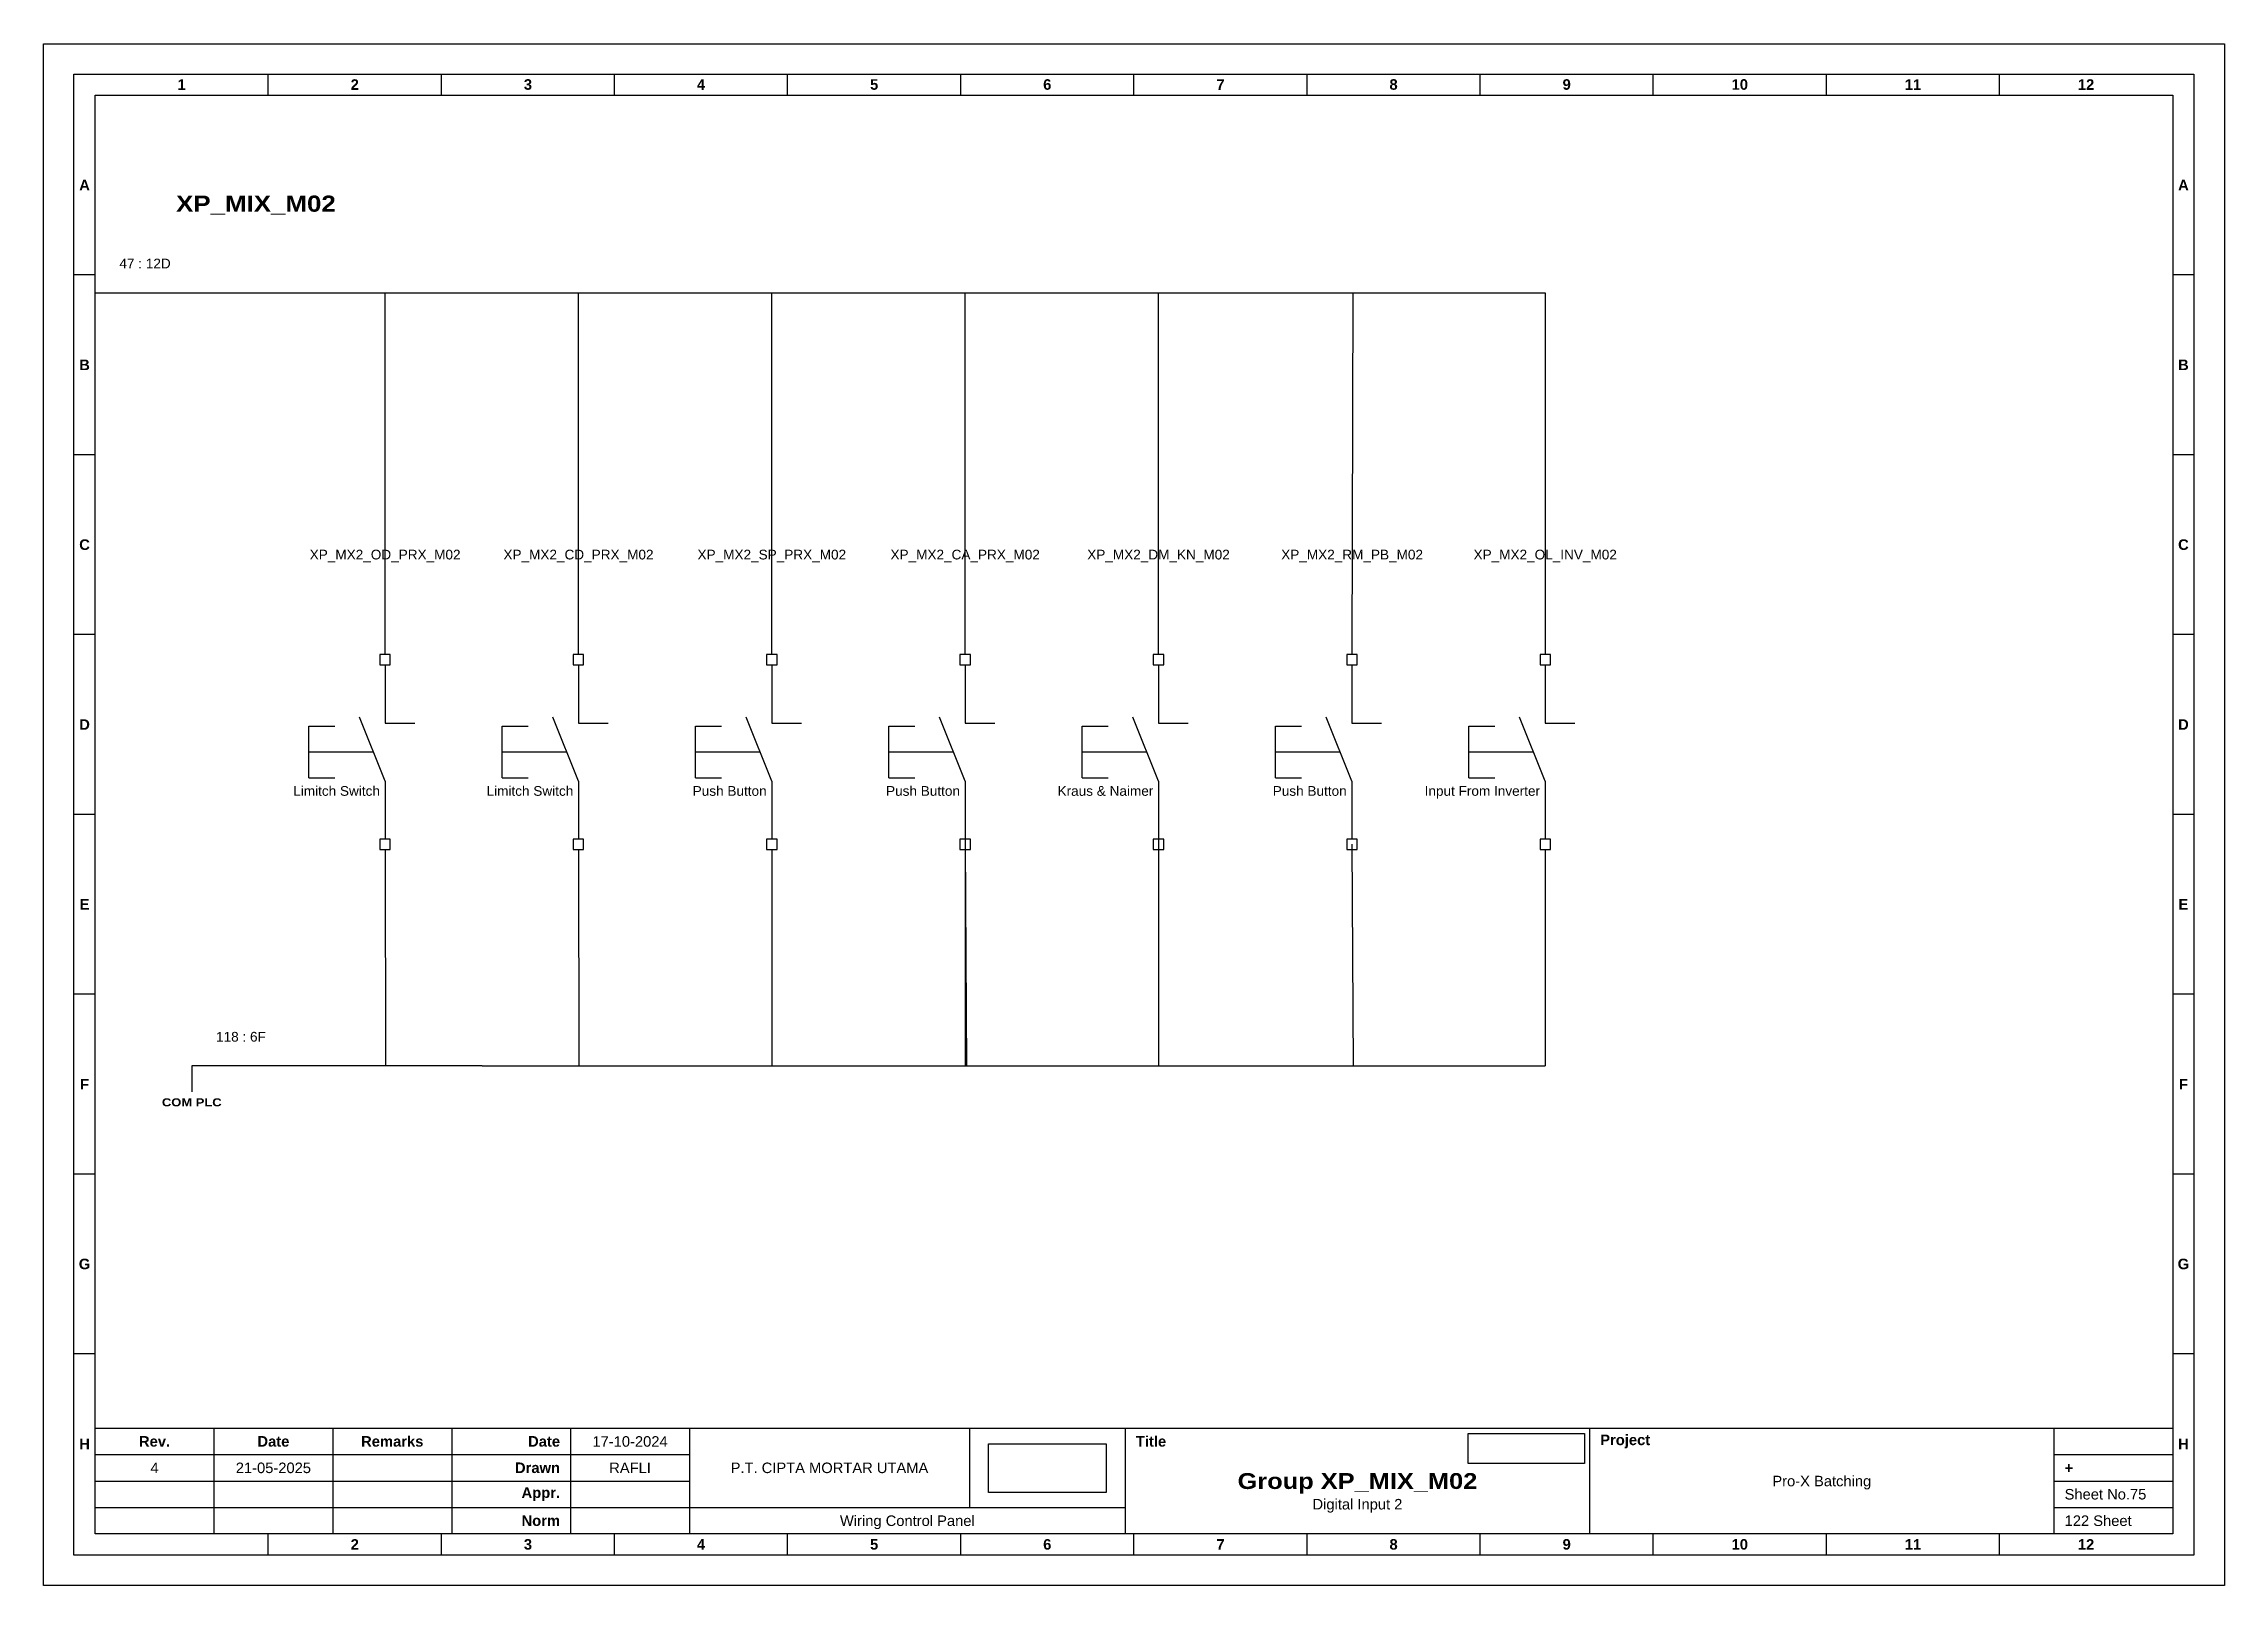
# Model space of a CAD drawing. Header units: centimetres. Extents: x 629 to 3405, y 1037 to 2279.
# Drawn here: x 2513.2 to 2782.5, y 1750.1 to 1940.5 of the extents above; entities that cross this region are included whole.
import ezdxf
from ezdxf.enums import TextEntityAlignment as Align

# ---------------------------------------------------------------- set-up
doc = ezdxf.new("R2010")
doc.units = ezdxf.units.CM
doc.header["$MEASUREMENT"] = 0
doc.styles.add('Bold', font='ariblk.ttf', dxfattribs={"height": 25.4})
doc.styles.get("Standard").update_dxf_attribs({"font": 'arial.ttf'})
picture_1 = doc.add_image_def('image1.png', size_in_pixel=(2048, 847))
picture_2 = doc.add_image_def('image2.png', size_in_pixel=(2092, 542))

msp = doc.modelspace()

# ---------------------------------------------------------------- texts
at = {"ltscale": 500, "style": 'Bold'}
msp.add_text('XP_MIX_M02', height=2, dxfattribs=at).set_placement((2529.55, 1919.74))
at = {"ltscale": 500}
msp.add_text('47 : 12D', height=1.2, dxfattribs=at).set_placement((2522.55, 1912.39, -2), align=Align.BOTTOM_LEFT)
at = {"ltscale": 50}
for s, p in [('XP_MX2_OD_PRX_M02', (2555.37, 1877.4)), ('XP_MX2_CD_PRX_M02', (2579.25, 1877.4)), ('XP_MX2_SP_PRX_M02', (2603.13, 1877.4)), ('XP_MX2_CA_PRX_M02', (2627.01, 1877.4)), ('XP_MX2_DM_KN_M02', (2650.89, 1877.4)), ('XP_MX2_RM_PB_M02', (2674.8, 1877.4)), ('XP_MX2_OL_INV_M02', (2698.65, 1877.4))]:
    msp.add_text(s, height=1.2, dxfattribs=at).set_placement(p, align=Align.MIDDLE_CENTER)
for s, p in [('Limitch Switch', (2554.73, 1847.25)), ('Limitch Switch', (2578.61, 1847.25)), ('Push Button', (2602.49, 1847.25)), ('Push Button', (2626.37, 1847.25)), ('Kraus & Naimer', (2650.25, 1847.25)), ('Push Button', (2674.13, 1847.25)), ('Input From Inverter', (2698.01, 1847.25))]:
    msp.add_text(s, height=1.2, dxfattribs=at).set_placement(p, align=Align.BOTTOM_RIGHT)
at = {"ltscale": 500}
msp.add_text('118 : 6F', height=1.2, dxfattribs=at).set_placement((2534.49, 1818.45), align=Align.TOP_LEFT)
at = {"ltscale": 50, "style": 'Bold'}
msp.add_text('COM PLC', height=1, dxfattribs=at).set_placement((2531.49, 1810.25), align=Align.TOP_CENTER)

# ---------------------------------------------------------------- blocks, each defined once
blk = doc.blocks.new('KOP MU PROJECT')
at = {"color": 6, "ltscale": 50}
for p, q in [((27.74, 184.05), (27.74, 186.66)), ((49.13, 184.05), (49.13, 186.66)), ((70.51, 184.05), (70.51, 186.66)), ((91.89, 184.05), (91.89, 186.66)), ((113.27, 184.05), (113.27, 186.66)), ((134.66, 184.05), (134.66, 186.66)), ((156.04, 184.05), (156.04, 186.66)), ((177.42, 184.05), (177.42, 186.66)), ((198.8, 184.05), (198.8, 186.66)), ((220.19, 184.05), (220.19, 186.66)), ((241.57, 184.05), (241.57, 186.66)), ((6.36, 161.84), (3.75, 161.84)), ((265.59, 161.84), (262.98, 161.84)), ((6.36, 139.63), (3.75, 139.63)), ((265.59, 139.63), (262.98, 139.63)), ((6.36, 117.42), (3.75, 117.42)), ((265.59, 117.42), (262.98, 117.42)), ((6.36, 95.22), (3.75, 95.22)), ((265.59, 95.22), (262.98, 95.22)), ((6.36, 73.01), (3.75, 73.01)), ((265.59, 73.01), (262.98, 73.01)), ((6.36, 50.8), (3.75, 50.8)), ((265.59, 50.8), (262.98, 50.8)), ((6.36, 28.59), (3.75, 28.59)), ((265.59, 28.59), (262.98, 28.59)), ((27.74, 3.75), (27.74, 6.36)), ((49.13, 3.75), (49.13, 6.36)), ((70.51, 3.75), (70.51, 6.36)), ((91.89, 3.75), (91.89, 6.36)), ((113.27, 3.75), (113.27, 6.36)), ((134.66, 3.75), (134.66, 6.36)), ((156.04, 3.75), (156.04, 6.36)), ((177.42, 3.75), (177.42, 6.36)), ((198.8, 3.75), (198.8, 6.36)), ((220.19, 3.75), (220.19, 6.36)), ((241.57, 3.75), (241.57, 6.36))]:
    blk.add_line(p, q, dxfattribs=at)
at = {"ltscale": 50}
for p, q in [((6.36, 19.41), (262.98, 19.41)), ((21.04, 19.41), (21.04, 6.36)), ((35.72, 19.41), (35.72, 6.36)), ((50.41, 19.41), (50.41, 6.36)), ((65.09, 19.41), (65.09, 6.36)), ((79.77, 19.41), (79.77, 6.36)), ((114.35, 19.41), (114.35, 9.62)), ((133.6, 19.41), (133.6, 6.36)), ((190.95, 19.41), (190.95, 6.36)), ((248.3, 19.41), (248.3, 6.36)), ((6.36, 16.15), (79.77, 16.15)), ((248.3, 16.15), (262.98, 16.15)), ((6.36, 12.89), (79.77, 12.89)), ((248.3, 12.89), (262.98, 12.89)), ((6.36, 9.62), (133.6, 9.62)), ((248.3, 9.62), (262.98, 9.62))]:
    blk.add_line(p, q, dxfattribs=at)
at = {"color": 1, "ltscale": 50}
blk.add_lwpolyline([(269.34, 0), (0, 0), (0, 190.41), (269.34, 190.41)], close=True, dxfattribs=at)
at = {"color": 6, "ltscale": 50}
for points in [[(265.59, 3.75), (3.75, 3.75), (3.75, 186.66), (265.59, 186.66)], [(262.98, 6.36), (6.36, 6.36), (6.36, 184.05), (262.98, 184.05)]]:
    blk.add_lwpolyline(points, close=True, dxfattribs=at)
at = {"ltscale": 50, "char_height": 1.305, "attachment_point": 4}
for s, width, heights, insert in [('\\pxqc;{\\fArial|b1|i0|c0|p34;1}', 21.3825, [2.51], (6.36, 185.36)), ('\\pxqc;{\\fArial|b1|i0|c0|p34;2}', 21.3825, [2.51], (27.74, 185.36)), ('\\pxqc;{\\fArial|b1|i0|c0|p34;3}', 21.3825, [2.51], (49.13, 185.36)), ('\\pxqc;{\\fArial|b1|i0|c0|p34;4}', 21.3825, [2.51], (70.51, 185.36)), ('\\pxqc;{\\fArial|b1|i0|c0|p34;5}', 21.3825, [2.51], (91.89, 185.36)), ('\\pxqc;{\\fArial|b1|i0|c0|p34;6}', 21.3825, [2.51], (113.27, 185.36)), ('\\pxqc;{\\fArial|b1|i0|c0|p34;7}', 21.3825, [2.51], (134.66, 185.36)), ('\\pxqc;{\\fArial|b1|i0|c0|p34;8}', 21.3825, [2.51], (156.04, 185.36)), ('\\pxqc;{\\fArial|b1|i0|c0|p34;9}', 21.3825, [2.51], (177.42, 185.36)), ('\\pxqc;{\\fArial|b1|i0|c0|p34;10}', 21.3825, [2.51], (198.8, 185.36)), ('\\pxqc;{\\fArial|b1|i0|c0|p34;11}', 21.3825, [2.51], (220.19, 185.36)), ('\\pxqc;{\\fArial|b1|i0|c0|p34;12}', 21.3825, [2.51], (241.57, 185.36)), ('\\pxqc;{\\fArial|b1|i0|c0|p34;A}', 2.61, [2.51], (3.75, 172.95)), ('\\pxqc;{\\fArial|b1|i0|c0|p34;A}', 2.61, [2.51], (262.98, 172.95)), ('\\pxqc;{\\fArial|b1|i0|c0|p34;B}', 2.61, [2.51], (3.75, 150.74)), ('\\pxqc;{\\fArial|b1|i0|c0|p34;B}', 2.61, [2.51], (262.98, 150.74)), ('\\pxqc;{\\fArial|b1|i0|c0|p34;C}', 2.61, [2.51], (3.75, 128.53)), ('\\pxqc;{\\fArial|b1|i0|c0|p34;C}', 2.61, [2.51], (262.98, 128.53)), ('\\pxqc;{\\fArial|b1|i0|c0|p34;D}', 2.61, [2.51], (3.75, 106.32)), ('\\pxqc;{\\fArial|b1|i0|c0|p34;D}', 2.61, [2.51], (262.98, 106.32)), ('\\pxqc;{\\fArial|b1|i0|c0|p34;E}', 2.61, [2.51], (3.75, 84.11)), ('\\pxqc;{\\fArial|b1|i0|c0|p34;E}', 2.61, [2.51], (262.98, 84.11)), ('\\pxqc;{\\fArial|b1|i0|c0|p34;F}', 2.61, [2.51], (3.75, 61.9)), ('\\pxqc;{\\fArial|b1|i0|c0|p34;F}', 2.61, [2.51], (262.98, 61.9)), ('\\pxqc;{\\fArial|b1|i0|c0|p34;G}', 2.61, [2.51], (3.75, 39.69)), ('\\pxqc;{\\fArial|b1|i0|c0|p34;G}', 2.61, [2.51], (262.98, 39.69)), ('\\pxqc;{\\fArial|b1|i0|c0|p34;H}', 2.61, [2.51], (3.75, 17.47)), ('\\pxqc;{\\fArial|b1|i0|c0|p34;Rev.}', 14.6811, [2.88], (6.36, 17.78)), ('\\pxqc;{\\fArial|b1|i0|c0|p34;Date}', 14.6811, [2.88], (21.04, 17.78)), ('\\pxqc;{\\fArial|b1|i0|c0|p34;Remarks}', 14.6811, [2.88], (35.72, 17.78)), ('\\pxqr;{\\fArial|b1|i0|c0|p34;Date}', 13.3761, [2.88], (50.41, 17.78)), ('\\pxql;{\\fArial|b1|i0|c0|p34;Title}', 50.2419, [2.88], (134.9, 17.78)), ('\\pxql;{\\fArial|b1|i0|c0|p34;Project}', 50.2419, [2.88], (192.25, 17.78)), ('\\pxqc;{\\fArial|b1|i0|c0|p34;H}', 2.61, [2.51], (262.98, 17.47)), ('\\pxqr;{\\fArial|b1|i0|c0|p34;Drawn}', 13.3761, [2.88], (50.41, 14.52)), ('\\pxql;{\\fArial|b1|i0|c0|p34;+}', 14.6811, [2.88], (249.61, 14.52)), ('\\pxqr;{\\fArial|b1|i0|c0|p34;Appr.}', 13.3761, [2.88], (50.41, 11.26)), ('\\pxqr;{\\fArial|b1|i0|c0|p34;Norm}', 13.3761, [2.88], (50.41, 7.99)), ('\\pxqc;{\\fArial|b1|i0|c0|p34;2}', 21.3825, [2.51], (27.74, 5.06)), ('\\pxqc;{\\fArial|b1|i0|c0|p34;3}', 21.3825, [2.51], (49.13, 5.06)), ('\\pxqc;{\\fArial|b1|i0|c0|p34;4}', 21.3825, [2.51], (70.51, 5.06)), ('\\pxqc;{\\fArial|b1|i0|c0|p34;5}', 21.3825, [2.51], (91.89, 5.06)), ('\\pxqc;{\\fArial|b1|i0|c0|p34;6}', 21.3825, [2.51], (113.27, 5.06)), ('\\pxqc;{\\fArial|b1|i0|c0|p34;7}', 21.3825, [2.51], (134.66, 5.06)), ('\\pxqc;{\\fArial|b1|i0|c0|p34;8}', 21.3825, [2.51], (156.04, 5.06)), ('\\pxqc;{\\fArial|b1|i0|c0|p34;9}', 21.3825, [2.51], (177.42, 5.06)), ('\\pxqc;{\\fArial|b1|i0|c0|p34;10}', 21.3825, [2.51], (198.8, 5.06)), ('\\pxqc;{\\fArial|b1|i0|c0|p34;11}', 21.3825, [2.51], (220.19, 5.06)), ('\\pxqc;{\\fArial|b1|i0|c0|p34;12}', 21.3825, [2.51], (241.57, 5.06))]:
    blk.add_mtext_dynamic_manual_height_columns(s, width=width, gutter_width=0.0326, heights=heights, dxfattribs=dict(at, insert=insert))
at = {"ltscale": 50}
for tag, p in [('DATECREATED', (72.43, 17.78)), ('REV', (13.7, 14.52)), ('REVDATE', (28.38, 14.52)), ('REMARKS', (43.06, 14.52)), ('DRAWN', (72.43, 14.52)), ('COMPANY', (97.06, 14.52)), ('PROJECT', (219.62, 12.89)), ('APPR', (72.43, 11.26)), ('NORM', (72.43, 7.99)), ('DRAWINGCATEGORY', (106.68, 7.99)), ('DESCRIPTION', (162.27, 10.03))]:
    blk.add_attdef(tag, text='', height=1.3, dxfattribs=at).set_placement(p, align=Align.MIDDLE_CENTER)
at = {"ltscale": 50, "style": 'Bold'}
blk.add_attdef('TITLE', text='', height=1.96, dxfattribs=at).set_placement((162.27, 12.89), align=Align.MIDDLE_CENTER)
at = {"ltscale": 50}
for tag, p in [('SHEETNUMBER', (249.61, 11.26)), ('TOTALSHEET', (249.61, 7.99))]:
    blk.add_attdef(tag, text='', height=1.3, dxfattribs=at).set_placement(p, align=Align.MIDDLE_LEFT)
image = blk.add_image(picture_1, insert=(116.72, 11.48), size_in_units=(14.5, 6), dxfattribs=at)
image.dxf.flags = 15
image = blk.add_image(picture_2, insert=(175.94, 15.04), size_in_units=(14.36, 3.72), dxfattribs=at)
image.dxf.flags = 15

# ---------------------------------------------------------------- linework, layer by layer
at = {"color": 146, "ltscale": 50, "true_color": 0x105689}
for p, q in [((2519.55, 1909.74), (2543.43, 1909.74)), ((2543.43, 1909.74), (2567.31, 1909.74)), ((2555.37, 1865.06), (2555.37, 1909.74)), ((2567.31, 1909.74), (2591.19, 1909.74)), ((2579.25, 1865.06), (2579.25, 1909.74)), ((2591.19, 1909.74), (2615.07, 1909.74)), ((2603.13, 1865.06), (2603.13, 1909.74)), ((2615.07, 1909.74), (2638.95, 1909.74)), ((2627.01, 1865.06), (2627.01, 1909.74)), ((2638.95, 1909.74), (2662.83, 1909.74)), ((2650.89, 1865.06), (2650.89, 1909.74)), ((2662.83, 1909.74), (2674.77, 1909.74)), ((2674.87, 1909.74), (2674.77, 1865.06)), ((2674.77, 1909.74), (2698.65, 1909.74)), ((2698.65, 1909.74), (2698.65, 1865.06)), ((2627.01, 1843.52), (2627.01, 1814.25)), ((2650.89, 1843.52), (2650.89, 1814.25)), ((2555.37, 1840.96), (2555.4, 1814.25)), ((2579.25, 1840.96), (2579.28, 1814.25)), ((2603.13, 1840.96), (2603.13, 1814.25)), ((2627.01, 1841.65), (2627.17, 1814.25)), ((2674.77, 1841.65), (2674.93, 1814.25)), ((2698.65, 1840.96), (2698.65, 1814.25)), ((2567.35, 1814.25), (2531.49, 1814.25)), ((2531.49, 1814.25), (2531.49, 1811.05)), ((2567.35, 1814.25), (2615.15, 1814.25)), ((2615.15, 1814.25), (2615.15, 1814.25)), ((2615.15, 1814.25), (2662.95, 1814.25)), ((2662.83, 1814.25), (2674.77, 1814.25)), ((2674.77, 1814.25), (2698.65, 1814.25))]:
    msp.add_line(p, q, dxfattribs=at)
at = {"ltscale": 50}
for p, q in [((2555.37, 1863.78), (2555.37, 1856.6)), ((2579.25, 1863.78), (2579.25, 1856.6)), ((2603.13, 1863.78), (2603.13, 1856.6)), ((2627.01, 1863.78), (2627.01, 1856.6)), ((2650.89, 1863.78), (2650.89, 1856.6)), ((2674.77, 1863.78), (2674.77, 1856.6)), ((2698.65, 1863.78), (2698.65, 1856.6)), ((2555.37, 1849.42), (2555.37, 1842.24)), ((2579.25, 1849.42), (2579.25, 1842.24)), ((2603.13, 1849.42), (2603.13, 1842.24)), ((2627.01, 1849.42), (2627.01, 1842.24)), ((2650.89, 1849.42), (2650.89, 1842.24)), ((2674.77, 1849.42), (2674.77, 1842.24)), ((2698.65, 1849.42), (2698.65, 1842.24))]:
    msp.add_line(p, q, dxfattribs=at)
at = {"ltscale": 500}
for p, q in [((2545.94, 1856.21), (2549.14, 1856.21)), ((2545.94, 1849.81), (2545.94, 1856.21)), ((2555.37, 1849.42), (2552.2, 1857.34)), ((2555.37, 1856.6), (2559.04, 1856.6)), ((2569.82, 1849.81), (2569.82, 1856.21)), ((2569.82, 1856.21), (2573.02, 1856.21)), ((2579.25, 1849.42), (2576.08, 1857.34)), ((2579.25, 1856.6), (2582.92, 1856.6)), ((2593.7, 1849.81), (2593.7, 1856.21)), ((2593.7, 1856.21), (2596.9, 1856.21)), ((2603.13, 1849.42), (2599.96, 1857.34)), ((2603.13, 1856.6), (2606.8, 1856.6)), ((2617.58, 1849.81), (2617.58, 1856.21)), ((2617.58, 1856.21), (2620.78, 1856.21)), ((2627.01, 1849.42), (2623.84, 1857.34)), ((2627.01, 1856.6), (2630.68, 1856.6)), ((2641.46, 1849.81), (2641.46, 1856.21)), ((2641.46, 1856.21), (2644.66, 1856.21)), ((2650.89, 1849.42), (2647.72, 1857.34)), ((2650.89, 1856.6), (2654.56, 1856.6)), ((2665.34, 1849.81), (2665.34, 1856.21)), ((2665.34, 1856.21), (2668.54, 1856.21)), ((2674.77, 1849.42), (2671.6, 1857.34)), ((2674.77, 1856.6), (2678.44, 1856.6)), ((2689.22, 1849.81), (2689.22, 1856.21)), ((2689.22, 1856.21), (2692.42, 1856.21)), ((2698.65, 1849.42), (2695.48, 1857.34)), ((2698.65, 1856.6), (2702.32, 1856.6)), ((2553.94, 1853.01), (2545.94, 1853.01)), ((2577.82, 1853.01), (2569.82, 1853.01)), ((2601.7, 1853.01), (2593.7, 1853.01)), ((2625.58, 1853.01), (2617.58, 1853.01)), ((2649.46, 1853.01), (2641.46, 1853.01)), ((2673.34, 1853.01), (2665.34, 1853.01)), ((2697.22, 1853.01), (2689.22, 1853.01)), ((2545.94, 1849.81), (2549.14, 1849.81)), ((2569.82, 1849.81), (2573.02, 1849.81)), ((2593.7, 1849.81), (2596.9, 1849.81)), ((2617.58, 1849.81), (2620.78, 1849.81)), ((2641.46, 1849.81), (2644.66, 1849.81)), ((2665.34, 1849.81), (2668.54, 1849.81)), ((2689.22, 1849.81), (2692.42, 1849.81))]:
    msp.add_line(p, q, dxfattribs=at)
for points in [[(2554.73, 1863.78), (2556.01, 1863.78), (2556.01, 1865.06), (2554.73, 1865.06)], [(2578.61, 1863.78), (2579.89, 1863.78), (2579.89, 1865.06), (2578.61, 1865.06)], [(2602.49, 1863.78), (2603.77, 1863.78), (2603.77, 1865.06), (2602.49, 1865.06)], [(2626.37, 1863.78), (2627.65, 1863.78), (2627.65, 1865.06), (2626.37, 1865.06)], [(2650.25, 1863.78), (2651.53, 1863.78), (2651.53, 1865.06), (2650.25, 1865.06)], [(2674.13, 1863.78), (2675.41, 1863.78), (2675.41, 1865.06), (2674.13, 1865.06)], [(2698.01, 1863.78), (2699.29, 1863.78), (2699.29, 1865.06), (2698.01, 1865.06)], [(2554.73, 1840.96), (2556.01, 1840.96), (2556.01, 1842.24), (2554.73, 1842.24)], [(2578.61, 1840.96), (2579.89, 1840.96), (2579.89, 1842.24), (2578.61, 1842.24)], [(2602.49, 1840.96), (2603.77, 1840.96), (2603.77, 1842.24), (2602.49, 1842.24)], [(2626.37, 1840.96), (2627.65, 1840.96), (2627.65, 1842.24), (2626.37, 1842.24)], [(2650.25, 1840.96), (2651.53, 1840.96), (2651.53, 1842.24), (2650.25, 1842.24)], [(2674.13, 1840.96), (2675.41, 1840.96), (2675.41, 1842.24), (2674.13, 1842.24)], [(2698.01, 1840.96), (2699.29, 1840.96), (2699.29, 1842.24), (2698.01, 1842.24)]]:
    msp.add_lwpolyline(points, close=True, dxfattribs=at)

# ---------------------------------------------------------------- block references
msp.add_blockref('KOP MU PROJECT', (2513.19, 1750.09)).add_auto_attribs({'DESCRIPTION': 'Digital Input 2', 'TITLE': 'Group XP_MIX_M02', 'PROJECT': 'Pro-X Batching', 'COMPANY': 'P.T. CIPTA MORTAR UTAMA', 'DRAWINGCATEGORY': 'Wiring Control Panel', 'DRAWN': 'RAFLI', 'DATECREATED': '17-10-2024', 'REVDATE': '21-05-2025', 'REV': '4', 'SHEETNUMBER': 'Sheet No.75', 'TOTALSHEET': '122 Sheet'})

msp.set_redraw_order([(e.dxf.handle, doc.entitydb.next_handle()) for e in msp.query("TEXT MTEXT ATTDEF DIMENSION ARC_DIMENSION")])  # texts and dimensions are drawn at this point

doc.saveas('drawing.dxf')
